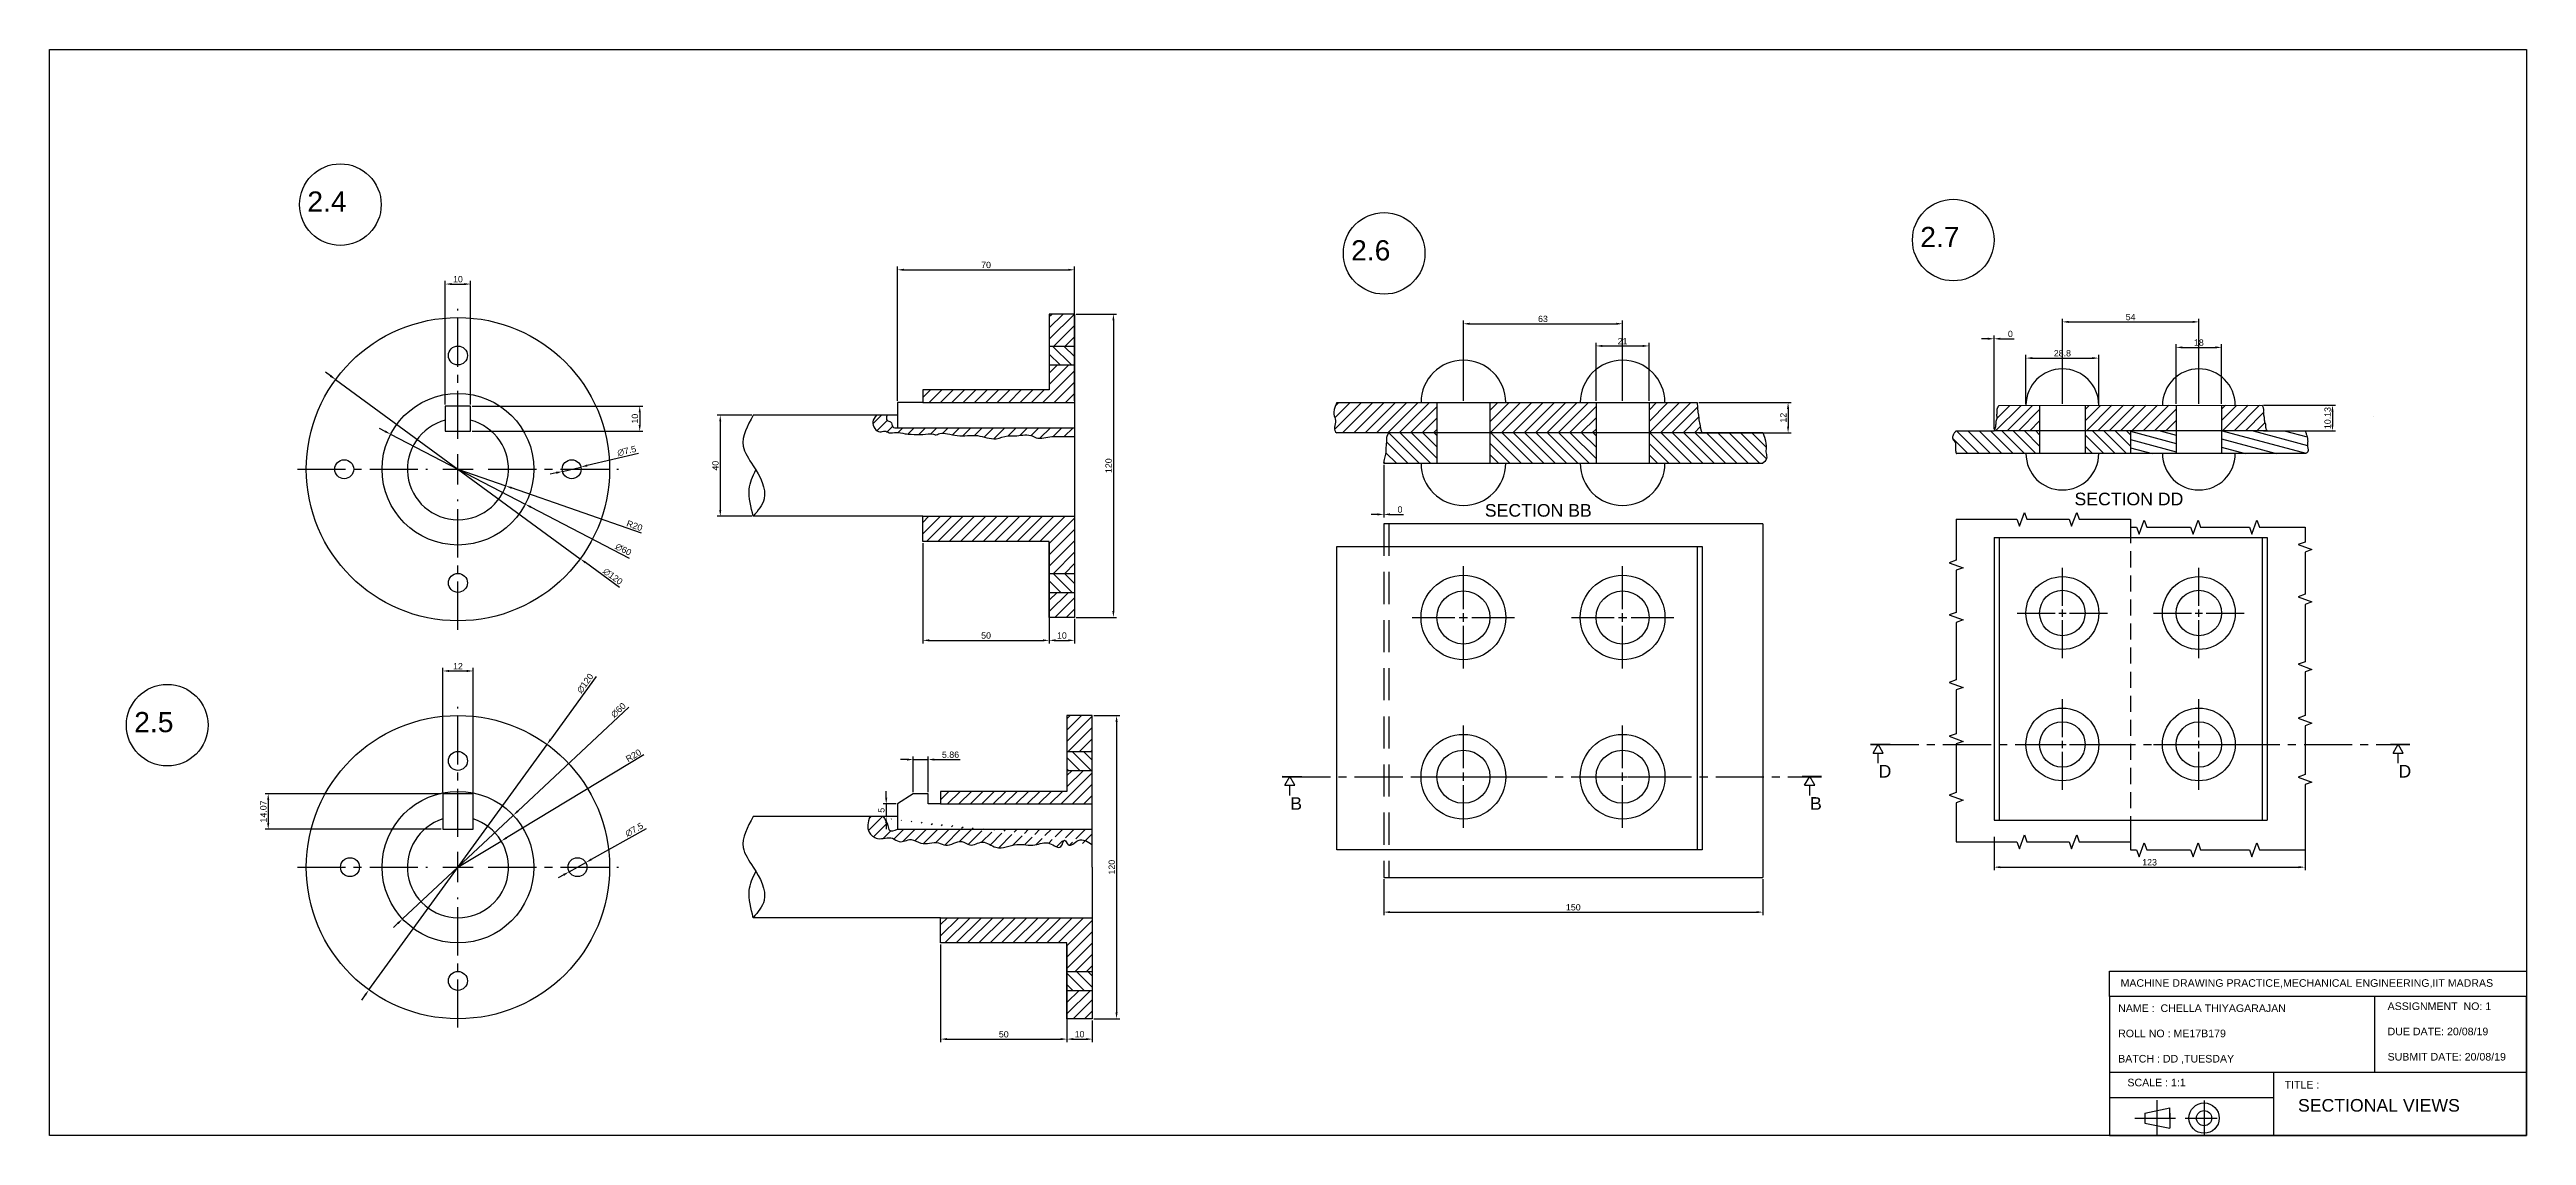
# Model space of a CAD drawing. Header units: millimetres. Extents: x 1423 to 6513, y 1291 to 1883.
# Drawn here: x 3953 to 4933, y 1453 to 1883 of the extents above; entities that cross this region are included whole.
import ezdxf

# ---------------------------------------------------------------- set-up
doc = ezdxf.new("R2010")
doc.units = ezdxf.units.MM
for name, pattern in [('CENTER', [50.8, 31.75, -6.35, 6.35, -6.35]), ('CENTER2', [28.575, 19.05, -3.175, 3.175, -3.175]), ('DASHED', [19.05, 12.7, -6.35]), ('HIDDEN', [9.525, 6.35, -3.175])]:
    doc.linetypes.add(name, pattern=pattern)
doc.styles.get("Standard").update_dxf_attribs({"font": 'arial.ttf'})
doc.dimstyles.new('chella', dxfattribs={"dimtxt": 2.5, "dimasz": 2.5, "dimexe": 1.25, "dimexo": 0.625, "dimtad": 1, "dimdsep": 46, "dimtxsty": 'Standard', "dimcen": 2.5, "dimclrd": 3, "dimclre": 3, "dimclrt": 4, "dimadec": 0, "dimazin": 0, "dimtfac": 1, "dimtmove": 0, "dimatfit": 3, "dimfxl": 1, "dimarcsym": 0})
pattern_1 = [(135, (-15328.4717, -9092.4352), (-2.24506403, -2.24506403), [])]

msp = doc.modelspace()

# ---------------------------------------------------------------- texts
at = {"color": 4, "linetype": 'ByBlock', "ltscale": 0.2}
for s, p in [('2.4', (4055.328, 1818.794)), ('2.7', (4693.402, 1804.769)), ('2.6', (4468.252, 1799.497)), ('2.5', (3986.836, 1612.808))]:
    msp.add_text(s, height=8, dxfattribs=at).set_placement(p)
at = {"color": 4}
for s, p in [('SECTION DD', (4754.428, 1702.606)), ('SECTION BB', (4521.151, 1698.102))]:
    msp.add_text(s, height=5, dxfattribs=at).set_placement(p)
at = {"color": 6}
for s, p in [('D', (4676.931, 1594.862)), ('D', (4882.58, 1594.875)), ('B', (4444.185, 1582.105)), ('B', (4649.811, 1582.118))]:
    msp.add_text(s, height=5, dxfattribs=at).set_placement(p)
at = {"color": 4, "attachment_point": 1}
for s, width, heights, insert, char_height in [('MACHINE DRAWING PRACTICE,MECHANICAL ENGINEERING,IIT MADRAS', 164.3264, [7.38], (4772.652, 1515.07), 3), ('NAME :  CHELLA THIYAGARAJAN\\P\\PROLL NO : ME17B179\\P\\PBATCH : DD ,TUESDAY', 99.4536, [0], (4771.702, 1505.114), 3), ('ASSIGNMENT  NO: 1\\P\\PDUE DATE: 20/08/19\\P\\PSUBMIT DATE: 20/08/19', 75.97584, [0], (4878.295, 1505.891), 3), ('SCALE : 1:1', 57.1733, [0], (4775.364, 1475.69), 3), ('TITLE : ', 48.32697, [0], (4837.556, 1474.82), 3), (' SECTIONAL VIEWS ', 87.10786, [0], (4840.897, 1467.665), 5)]:
    msp.add_mtext_dynamic_manual_height_columns(s, width=width, gutter_width=1, heights=heights, dxfattribs=dict(at, insert=insert, char_height=char_height))

# ---------------------------------------------------------------- blocks, each defined once
blk = doc.blocks.new('*U143')
at = {"color": 0, "linetype": 'CENTER2', "transparency": 16777216}
for p, q in [((0, 3.35), (0, 20.25)), ((-20.25, 0), (-3.35, 0)), ((3.35, 0), (20.25, 0)), ((0, -20.25), (0, -3.35))]:
    blk.add_line(p, q, dxfattribs=at)
at = {"color": 0, "linetype": 'Continuous', "transparency": 16777216}
for p, q in [((-1.675, 0), (1.675, 0)), ((0, -1.675), (0, 1.675))]:
    blk.add_line(p, q, dxfattribs=at)
blk = doc.blocks.new('*U144')
at = {"color": 0, "linetype": 'CENTER2', "transparency": 16777216}
for p, q in [((0, 3.35), (0, 20.25)), ((-20.25, 0), (-3.35, 0)), ((3.35, 0), (20.25, 0)), ((0, -20.25), (0, -3.35))]:
    blk.add_line(p, q, dxfattribs=at)
at = {"color": 0, "linetype": 'Continuous', "transparency": 16777216}
for p, q in [((-1.675, 0), (1.675, 0)), ((0, -1.675), (0, 1.675))]:
    blk.add_line(p, q, dxfattribs=at)
blk = doc.blocks.new('*U145')
at = {"color": 0, "linetype": 'CENTER2', "transparency": 16777216}
for p, q in [((0, 3.35), (0, 20.25)), ((-20.25, 0), (-3.35, 0)), ((3.35, 0), (20.25, 0)), ((0, -20.25), (0, -3.35))]:
    blk.add_line(p, q, dxfattribs=at)
at = {"color": 0, "linetype": 'Continuous', "transparency": 16777216}
for p, q in [((-1.675, 0), (1.675, 0)), ((0, -1.675), (0, 1.675))]:
    blk.add_line(p, q, dxfattribs=at)
blk = doc.blocks.new('*U151')
at = {"color": 0, "linetype": 'CENTER2', "transparency": 16777216}
for p, q in [((0, 3.35), (0, 20.25)), ((-20.25, 0), (-3.35, 0)), ((3.35, 0), (20.25, 0)), ((0, -20.25), (0, -3.35))]:
    blk.add_line(p, q, dxfattribs=at)
at = {"color": 0, "linetype": 'Continuous', "transparency": 16777216}
for p, q in [((-1.675, 0), (1.675, 0)), ((0, -1.675), (0, 1.675))]:
    blk.add_line(p, q, dxfattribs=at)
blk = doc.blocks.new('*U135')
at = {"color": 0, "linetype": 'CENTER2', "transparency": 16777216}
blk.add_line((-91.32, 0), (121.97, 0), dxfattribs=at)
blk = doc.blocks.new('*U136')
at = {"color": 0, "linetype": 'CENTER2', "transparency": 16777216}
for p, q in [((0, 2.88), (0, 17.9)), ((-17.9, 0), (-2.88, 0)), ((2.88, 0), (17.9, 0)), ((0, -17.9), (0, -2.88))]:
    blk.add_line(p, q, dxfattribs=at)
at = {"color": 0, "linetype": 'Continuous', "transparency": 16777216}
for p, q in [((-1.44, 0), (1.44, 0)), ((0, -1.44), (0, 1.44))]:
    blk.add_line(p, q, dxfattribs=at)
blk = doc.blocks.new('*U137')
at = {"color": 0, "linetype": 'CENTER2', "transparency": 16777216}
for p, q in [((0, 2.88), (0, 17.9)), ((-17.9, 0), (-2.88, 0)), ((2.88, 0), (17.9, 0)), ((0, -17.9), (0, -2.88))]:
    blk.add_line(p, q, dxfattribs=at)
at = {"color": 0, "linetype": 'Continuous', "transparency": 16777216}
for p, q in [((-1.44, 0), (1.44, 0)), ((0, -1.44), (0, 1.44))]:
    blk.add_line(p, q, dxfattribs=at)
blk = doc.blocks.new('*U138')
at = {"color": 0, "linetype": 'CENTER2', "transparency": 16777216}
for p, q in [((0, 2.88), (0, 17.9)), ((-17.9, 0), (-2.88, 0)), ((2.88, 0), (17.9, 0)), ((0, -17.9), (0, -2.88))]:
    blk.add_line(p, q, dxfattribs=at)
at = {"color": 0, "linetype": 'Continuous', "transparency": 16777216}
for p, q in [((-1.44, 0), (1.44, 0)), ((0, -1.44), (0, 1.44))]:
    blk.add_line(p, q, dxfattribs=at)
blk = doc.blocks.new('*U139')
at = {"color": 0, "linetype": 'CENTER2', "transparency": 16777216}
for p, q in [((0, 2.88), (0, 17.9)), ((-17.9, 0), (-2.88, 0)), ((2.88, 0), (17.9, 0)), ((0, -17.9), (0, -2.88))]:
    blk.add_line(p, q, dxfattribs=at)
at = {"color": 0, "linetype": 'Continuous', "transparency": 16777216}
for p, q in [((-1.44, 0), (1.44, 0)), ((0, -1.44), (0, 1.44))]:
    blk.add_line(p, q, dxfattribs=at)
blk = doc.blocks.new('*U140')
at = {"color": 0, "linetype": 'CENTER2', "transparency": 16777216}
blk.add_line((-102.86, 0), (110.46, 0), dxfattribs=at)
blk = doc.blocks.new('*U141')
at = {"color": 0, "linetype": 'CENTER2', "transparency": 16777216}
for p, q in [((0, 12), (0, 63.5)), ((-63.5, 0), (-12, 0)), ((12, 0), (63.5, 0)), ((0, -63.5), (0, -12))]:
    blk.add_line(p, q, dxfattribs=at)
at = {"color": 0, "linetype": 'Continuous', "transparency": 16777216}
for p, q in [((-6, 0), (6, 0)), ((0, -6), (0, 6))]:
    blk.add_line(p, q, dxfattribs=at)
blk = doc.blocks.new('*U142')
at = {"color": 0, "linetype": 'CENTER2', "transparency": 16777216}
for p, q in [((0, 12), (0, 63.5)), ((-63.5, 0), (-12, 0)), ((12, 0), (63.5, 0)), ((0, -63.5), (0, -12))]:
    blk.add_line(p, q, dxfattribs=at)
at = {"color": 0, "linetype": 'Continuous', "transparency": 16777216}
for p, q in [((-6, 0), (6, 0)), ((0, -6), (0, 6))]:
    blk.add_line(p, q, dxfattribs=at)
blk = doc.blocks.new('*D231')
at = {"color": 3, "lineweight": -2, "transparency": 16777216}
for p, q in [((4565.15, 1743.89), (4565.15, 1766.91)), ((4567.65, 1765.66), (4583.65, 1765.66)), ((4586.15, 1743.89), (4586.15, 1766.91))]:
    blk.add_line(p, q, dxfattribs=at)
at = {"color": 3, "transparency": 16777216}
for points in [[(4567.65, 1766.08), (4567.65, 1765.25), (4565.15, 1765.66)], [(4583.65, 1766.08), (4583.65, 1765.25), (4586.15, 1765.66)]]:
    blk.add_solid(points, dxfattribs=at)
at = {"layer": 'Defpoints', "color": 0, "transparency": 16777216}
for p in [(4586.15, 1765.66), (4565.15, 1743.27), (4586.15, 1743.27)]:
    blk.add_point(p, dxfattribs=at)
at = {"color": 4, "transparency": 16777216, "insert": (4575.65, 1767.54), "char_height": 2.5, "attachment_point": 5}
blk.add_mtext('21', dxfattribs=at)
blk = doc.blocks.new('*D232')
at = {"color": 3, "lineweight": -2, "transparency": 16777216}
for p, q in [((4512.65, 1743.89), (4512.65, 1775.69)), ((4515.15, 1774.44), (4573.15, 1774.44)), ((4575.65, 1743.89), (4575.65, 1775.69))]:
    blk.add_line(p, q, dxfattribs=at)
at = {"color": 3, "transparency": 16777216}
for points in [[(4515.15, 1774.86), (4515.15, 1774.03), (4512.65, 1774.44)], [(4573.15, 1774.86), (4573.15, 1774.03), (4575.65, 1774.44)]]:
    blk.add_solid(points, dxfattribs=at)
at = {"layer": 'Defpoints', "color": 0, "transparency": 16777216}
for p in [(4575.65, 1774.44), (4512.65, 1743.27), (4575.65, 1743.27)]:
    blk.add_point(p, dxfattribs=at)
at = {"color": 4, "transparency": 16777216, "insert": (4544.15, 1776.35), "char_height": 2.5, "attachment_point": 5}
blk.add_mtext('63', dxfattribs=at)
blk = doc.blocks.new('*D233')
at = {"color": 3, "lineweight": -2, "transparency": 16777216}
for p, q in [((4605.78, 1743.27), (4642.38, 1743.27)), ((4641.13, 1740.77), (4641.13, 1733.77)), ((4605.78, 1731.27), (4642.38, 1731.27))]:
    blk.add_line(p, q, dxfattribs=at)
at = {"color": 3, "transparency": 16777216}
for points in [[(4640.71, 1740.77), (4641.54, 1740.77), (4641.13, 1743.27)], [(4640.71, 1733.77), (4641.54, 1733.77), (4641.13, 1731.27)]]:
    blk.add_solid(points, dxfattribs=at)
at = {"layer": 'Defpoints', "color": 0, "transparency": 16777216}
for p in [(4605.15, 1743.27), (4605.15, 1731.27), (4641.13, 1731.27)]:
    blk.add_point(p, dxfattribs=at)
at = {"color": 4, "transparency": 16777216, "insert": (4639.25, 1737.27), "char_height": 2.5, "attachment_point": 5, "rotation": 90}
blk.add_mtext('12', dxfattribs=at)
blk = doc.blocks.new('*D234')
at = {"color": 3, "lineweight": -2, "transparency": 16777216}
for p, q in [((4481.15, 1718.64), (4481.15, 1697.75)), ((4481.15, 1718.64), (4481.15, 1697.75)), ((4478.65, 1699), (4476.15, 1699)), ((4483.65, 1699), (4489.03, 1699))]:
    blk.add_line(p, q, dxfattribs=at)
at = {"color": 3, "transparency": 16777216}
for points in [[(4478.65, 1699.42), (4478.65, 1698.58), (4481.15, 1699)], [(4483.65, 1699.42), (4483.65, 1698.58), (4481.15, 1699)]]:
    blk.add_solid(points, dxfattribs=at)
at = {"layer": 'Defpoints', "color": 0, "transparency": 16777216}
for p in [(4481.15, 1719.27), (4481.15, 1719.27), (4481.15, 1699)]:
    blk.add_point(p, dxfattribs=at)
at = {"color": 4, "transparency": 16777216, "insert": (4487.59, 1700.9), "char_height": 2.5, "attachment_point": 5}
blk.add_mtext('0', dxfattribs=at)
blk = doc.blocks.new('*D235')
at = {"color": 3, "lineweight": -2, "transparency": 16777216}
for p, q in [((4481.15, 1554.67), (4481.15, 1540.37)), ((4631.15, 1554.67), (4631.15, 1540.37)), ((4483.65, 1541.62), (4628.65, 1541.62))]:
    blk.add_line(p, q, dxfattribs=at)
at = {"color": 3, "transparency": 16777216}
for points in [[(4483.65, 1542.03), (4483.65, 1541.2), (4481.15, 1541.62)], [(4628.65, 1542.03), (4628.65, 1541.2), (4631.15, 1541.62)]]:
    blk.add_solid(points, dxfattribs=at)
at = {"layer": 'Defpoints', "color": 0, "transparency": 16777216}
for p in [(4481.15, 1555.29), (4631.15, 1555.29), (4631.15, 1541.62)]:
    blk.add_point(p, dxfattribs=at)
at = {"color": 4, "transparency": 16777216, "insert": (4556.15, 1543.52), "char_height": 2.5, "attachment_point": 5}
blk.add_mtext('150', dxfattribs=at)
blk = doc.blocks.new('*D154')
at = {"color": 3, "lineweight": -2, "transparency": 16777216}
for p, q in [((4722.63, 1571.44), (4722.63, 1558.16)), ((4845.63, 1571.44), (4845.63, 1558.16)), ((4725.13, 1559.41), (4843.13, 1559.41))]:
    blk.add_line(p, q, dxfattribs=at)
at = {"color": 3, "transparency": 16777216}
for points in [[(4725.13, 1559.82), (4725.13, 1558.99), (4722.63, 1559.41)], [(4843.13, 1559.82), (4843.13, 1558.99), (4845.63, 1559.41)]]:
    blk.add_solid(points, dxfattribs=at)
at = {"layer": 'Defpoints', "color": 0, "transparency": 16777216}
for p in [(4722.63, 1572.06), (4845.63, 1572.06), (4845.63, 1559.41)]:
    blk.add_point(p, dxfattribs=at)
at = {"color": 4, "transparency": 16777216, "insert": (4784.13, 1561.31), "char_height": 2.5, "attachment_point": 5}
blk.add_mtext('123', dxfattribs=at)
blk = doc.blocks.new('*D236')
at = {"color": 3, "lineweight": -2, "transparency": 16777216}
for p, q in [((4794.63, 1742.81), (4794.63, 1766.34)), ((4797.13, 1765.09), (4810.13, 1765.09)), ((4812.63, 1742.8), (4812.63, 1766.34))]:
    blk.add_line(p, q, dxfattribs=at)
at = {"color": 3, "transparency": 16777216}
for points in [[(4797.13, 1765.5), (4797.13, 1764.67), (4794.63, 1765.09)], [(4810.13, 1765.5), (4810.13, 1764.67), (4812.63, 1765.09)]]:
    blk.add_solid(points, dxfattribs=at)
at = {"layer": 'Defpoints', "color": 0, "transparency": 16777216}
for p in [(4812.63, 1765.09), (4794.63, 1742.19), (4812.63, 1742.18)]:
    blk.add_point(p, dxfattribs=at)
at = {"color": 4, "transparency": 16777216, "insert": (4803.63, 1766.99), "char_height": 2.5, "attachment_point": 5}
blk.add_mtext('18', dxfattribs=at)
blk = doc.blocks.new('*D237')
at = {"color": 3, "lineweight": -2, "transparency": 16777216}
for p, q in [((4735.23, 1742.81), (4735.23, 1762.1)), ((4737.73, 1760.85), (4761.53, 1760.85)), ((4764.03, 1742.81), (4764.03, 1762.1))]:
    blk.add_line(p, q, dxfattribs=at)
at = {"color": 3, "transparency": 16777216}
for points in [[(4737.73, 1761.26), (4737.73, 1760.43), (4735.23, 1760.85)], [(4761.53, 1761.26), (4761.53, 1760.43), (4764.03, 1760.85)]]:
    blk.add_solid(points, dxfattribs=at)
at = {"layer": 'Defpoints', "color": 0, "transparency": 16777216}
for p in [(4764.03, 1760.85), (4735.23, 1742.19), (4764.03, 1742.19)]:
    blk.add_point(p, dxfattribs=at)
at = {"color": 4, "transparency": 16777216, "insert": (4749.63, 1762.75), "char_height": 2.5, "attachment_point": 5}
blk.add_mtext('28.8', dxfattribs=at)
blk = doc.blocks.new('*D238')
at = {"color": 3, "lineweight": -2, "transparency": 16777216}
for p, q in [((4749.63, 1742.81), (4749.63, 1776.43)), ((4752.13, 1775.18), (4801.13, 1775.18)), ((4803.63, 1742.81), (4803.63, 1776.43))]:
    blk.add_line(p, q, dxfattribs=at)
at = {"color": 3, "transparency": 16777216}
for points in [[(4752.13, 1775.6), (4752.13, 1774.76), (4749.63, 1775.18)], [(4801.13, 1775.6), (4801.13, 1774.76), (4803.63, 1775.18)]]:
    blk.add_solid(points, dxfattribs=at)
at = {"layer": 'Defpoints', "color": 0, "transparency": 16777216}
for p in [(4803.63, 1775.18), (4749.63, 1742.19), (4803.63, 1742.19)]:
    blk.add_point(p, dxfattribs=at)
at = {"color": 4, "transparency": 16777216, "insert": (4776.63, 1777.08), "char_height": 2.5, "attachment_point": 5}
blk.add_mtext('54', dxfattribs=at)
blk = doc.blocks.new('*D239')
at = {"color": 3, "lineweight": -2, "transparency": 16777216}
for p, q in [((4829.26, 1742.19), (4857.73, 1742.19)), ((4856.48, 1739.69), (4856.48, 1734.56)), ((4829.26, 1732.06), (4857.73, 1732.06))]:
    blk.add_line(p, q, dxfattribs=at)
at = {"color": 3, "transparency": 16777216}
for points in [[(4856.06, 1739.69), (4856.9, 1739.69), (4856.48, 1742.19)], [(4856.06, 1734.56), (4856.9, 1734.56), (4856.48, 1732.06)]]:
    blk.add_solid(points, dxfattribs=at)
at = {"layer": 'Defpoints', "color": 0, "transparency": 16777216}
for p in [(4828.63, 1742.19), (4828.63, 1732.06), (4856.48, 1732.06)]:
    blk.add_point(p, dxfattribs=at)
at = {"color": 4, "transparency": 16777216, "insert": (4854.58, 1737.12), "char_height": 2.5, "attachment_point": 5, "rotation": 90}
blk.add_mtext('10.13', dxfattribs=at)
blk = doc.blocks.new('*D240')
at = {"color": 3, "lineweight": -2, "transparency": 16777216}
for p, q in [((4720.13, 1768.5), (4717.63, 1768.5)), ((4722.63, 1732.69), (4722.63, 1769.75)), ((4722.63, 1732.69), (4722.63, 1769.75)), ((4725.13, 1768.5), (4730.51, 1768.5))]:
    blk.add_line(p, q, dxfattribs=at)
at = {"color": 3, "transparency": 16777216}
for points in [[(4720.13, 1768.92), (4720.13, 1768.08), (4722.63, 1768.5)], [(4725.13, 1768.92), (4725.13, 1768.08), (4722.63, 1768.5)]]:
    blk.add_solid(points, dxfattribs=at)
at = {"layer": 'Defpoints', "color": 0, "transparency": 16777216}
for p in [(4722.63, 1768.5), (4722.63, 1732.06), (4722.63, 1732.06)]:
    blk.add_point(p, dxfattribs=at)
at = {"color": 4, "transparency": 16777216, "insert": (4729.07, 1770.4), "char_height": 2.5, "attachment_point": 5}
blk.add_mtext('0', dxfattribs=at)
blk = doc.blocks.new('*D241')
at = {"color": 3, "lineweight": -2, "transparency": 16777216}
for p, q in [((4064.5, 1753.83), (4062.48, 1755.31)), ((4066.52, 1752.35), (4163.31, 1681.42)), ((4178.83, 1670.05), (4165.33, 1679.94))]:
    blk.add_line(p, q, dxfattribs=at)
at = {"color": 3, "transparency": 16777216}
for points in [[(4064.75, 1754.16), (4064.25, 1753.49), (4066.52, 1752.35)], [(4165.57, 1680.28), (4165.08, 1679.61), (4163.31, 1681.42)]]:
    blk.add_solid(points, dxfattribs=at)
at = {"layer": 'Defpoints', "color": 0, "transparency": 16777216}
for p in [(4066.52, 1752.35), (4163.31, 1681.42)]:
    blk.add_point(p, dxfattribs=at)
at = {"color": 4, "transparency": 16777216, "insert": (4176.17, 1674.44), "char_height": 2.5, "attachment_point": 5, "rotation": 323.76607}
blk.add_mtext('∅120', dxfattribs=at)
blk = doc.blocks.new('*D242')
at = {"color": 3, "lineweight": -2, "transparency": 16777216}
for p, q in [((4086.07, 1731.87), (4083.86, 1733.03)), ((4088.29, 1730.72), (4141.53, 1703.05)), ((4182.79, 1681.61), (4143.75, 1701.9))]:
    blk.add_line(p, q, dxfattribs=at)
at = {"color": 3, "transparency": 16777216}
for points in [[(4086.27, 1732.24), (4085.88, 1731.5), (4088.29, 1730.72)], [(4143.94, 1702.27), (4143.56, 1701.53), (4141.53, 1703.05)]]:
    blk.add_solid(points, dxfattribs=at)
at = {"layer": 'Defpoints', "color": 0, "transparency": 16777216}
for p in [(4088.29, 1730.72), (4141.53, 1703.05)]:
    blk.add_point(p, dxfattribs=at)
at = {"color": 4, "transparency": 16777216, "insert": (4180.35, 1685.1), "char_height": 2.5, "attachment_point": 5, "rotation": 332.5392}
blk.add_mtext('∅60', dxfattribs=at)
blk = doc.blocks.new('*D243')
at = {"color": 3, "lineweight": -2, "transparency": 16777216}
for p, q in [((4114.91, 1716.89), (4133.8, 1710.3)), ((4187.56, 1691.57), (4136.16, 1709.48))]:
    blk.add_line(p, q, dxfattribs=at)
at = {"color": 3, "transparency": 16777216}
blk.add_solid([(4136.3, 1709.87), (4136.02, 1709.09), (4133.8, 1710.3)], dxfattribs=at)
at = {"layer": 'Defpoints', "color": 0, "transparency": 16777216}
for p in [(4114.91, 1716.89), (4133.8, 1710.3)]:
    blk.add_point(p, dxfattribs=at)
at = {"color": 4, "transparency": 16777216, "insert": (4184.78, 1694.55), "char_height": 2.5, "attachment_point": 5, "rotation": 340.78656}
blk.add_mtext('R20', dxfattribs=at)
blk = doc.blocks.new('*D244')
at = {"color": 3, "lineweight": -2, "transparency": 16777216}
for p, q in [((4153.83, 1715.44), (4151.4, 1714.87)), ((4156.26, 1716.02), (4163.56, 1717.75)), ((4186.29, 1723.14), (4165.99, 1718.33))]:
    blk.add_line(p, q, dxfattribs=at)
at = {"color": 3, "transparency": 16777216}
for points in [[(4153.73, 1715.85), (4153.93, 1715.04), (4156.26, 1716.02)], [(4165.9, 1718.73), (4166.09, 1717.92), (4163.56, 1717.75)]]:
    blk.add_solid(points, dxfattribs=at)
at = {"layer": 'Defpoints', "color": 0, "transparency": 16777216}
for p in [(4156.26, 1716.02), (4163.56, 1717.75)]:
    blk.add_point(p, dxfattribs=at)
at = {"color": 4, "transparency": 16777216, "insert": (4181.68, 1724.08), "char_height": 2.5, "attachment_point": 5, "rotation": 13.34743}
blk.add_mtext('∅7.5', dxfattribs=at)
blk = doc.blocks.new('*D245')
at = {"color": 3, "lineweight": -2, "transparency": 16777216}
for p, q in [((4120.54, 1741.89), (4188.08, 1741.89)), ((4186.83, 1739.39), (4186.83, 1734.39)), ((4120.54, 1731.89), (4188.08, 1731.89))]:
    blk.add_line(p, q, dxfattribs=at)
at = {"color": 3, "transparency": 16777216}
for points in [[(4186.41, 1739.39), (4187.25, 1739.39), (4186.83, 1741.89)], [(4186.41, 1734.39), (4187.25, 1734.39), (4186.83, 1731.89)]]:
    blk.add_solid(points, dxfattribs=at)
at = {"layer": 'Defpoints', "color": 0, "transparency": 16777216}
for p in [(4119.91, 1741.89), (4119.91, 1731.89), (4186.83, 1731.89)]:
    blk.add_point(p, dxfattribs=at)
at = {"color": 4, "transparency": 16777216, "insert": (4184.93, 1736.89), "char_height": 2.5, "attachment_point": 5, "rotation": 90}
blk.add_mtext('10', dxfattribs=at)
blk = doc.blocks.new('*D246')
at = {"color": 3, "lineweight": -2, "transparency": 16777216}
for p, q in [((4109.91, 1742.51), (4109.91, 1791.4)), ((4112.41, 1790.15), (4117.41, 1790.15)), ((4119.91, 1742.51), (4119.91, 1791.4))]:
    blk.add_line(p, q, dxfattribs=at)
at = {"color": 3, "transparency": 16777216}
for points in [[(4112.41, 1790.56), (4112.41, 1789.73), (4109.91, 1790.15)], [(4117.41, 1790.56), (4117.41, 1789.73), (4119.91, 1790.15)]]:
    blk.add_solid(points, dxfattribs=at)
at = {"layer": 'Defpoints', "color": 0, "transparency": 16777216}
for p in [(4119.91, 1790.15), (4109.91, 1741.89), (4119.91, 1741.89)]:
    blk.add_point(p, dxfattribs=at)
at = {"color": 4, "transparency": 16777216, "insert": (4114.91, 1792.05), "char_height": 2.5, "attachment_point": 5}
blk.add_mtext('10', dxfattribs=at)
blk = doc.blocks.new('*D247')
at = {"color": 3, "lineweight": -2, "transparency": 16777216}
for p, q in [((4359.46, 1778.27), (4375.46, 1778.27)), ((4374.21, 1775.77), (4374.21, 1660.77)), ((4359.46, 1658.27), (4375.46, 1658.27))]:
    blk.add_line(p, q, dxfattribs=at)
at = {"color": 3, "transparency": 16777216}
for points in [[(4373.8, 1775.77), (4374.63, 1775.77), (4374.21, 1778.27)], [(4373.8, 1660.77), (4374.63, 1660.77), (4374.21, 1658.27)]]:
    blk.add_solid(points, dxfattribs=at)
at = {"layer": 'Defpoints', "color": 0, "transparency": 16777216}
for p in [(4358.84, 1778.27), (4358.84, 1658.27), (4374.21, 1658.27)]:
    blk.add_point(p, dxfattribs=at)
at = {"color": 4, "transparency": 16777216, "insert": (4372.31, 1718.27), "char_height": 2.5, "attachment_point": 5, "rotation": 90}
blk.add_mtext('120', dxfattribs=at)
blk = doc.blocks.new('*D248')
at = {"color": 3, "lineweight": -2, "transparency": 16777216}
for p, q in [((4348.84, 1657.64), (4348.84, 1647.91)), ((4358.84, 1657.64), (4358.84, 1647.91)), ((4351.34, 1649.16), (4356.34, 1649.16))]:
    blk.add_line(p, q, dxfattribs=at)
at = {"color": 3, "transparency": 16777216}
for points in [[(4351.34, 1649.58), (4351.34, 1648.74), (4348.84, 1649.16)], [(4356.34, 1649.58), (4356.34, 1648.74), (4358.84, 1649.16)]]:
    blk.add_solid(points, dxfattribs=at)
at = {"layer": 'Defpoints', "color": 0, "transparency": 16777216}
for p in [(4348.84, 1658.27), (4358.84, 1658.27), (4358.84, 1649.16)]:
    blk.add_point(p, dxfattribs=at)
at = {"color": 4, "transparency": 16777216, "insert": (4353.84, 1651.06), "char_height": 2.5, "attachment_point": 5}
blk.add_mtext('10', dxfattribs=at)
blk = doc.blocks.new('*D249')
at = {"color": 3, "lineweight": -2, "transparency": 16777216}
for p, q in [((4298.84, 1687.64), (4298.84, 1647.91)), ((4348.84, 1687.64), (4348.84, 1647.91)), ((4301.34, 1649.16), (4346.34, 1649.16))]:
    blk.add_line(p, q, dxfattribs=at)
at = {"color": 3, "transparency": 16777216}
for points in [[(4301.34, 1649.58), (4301.34, 1648.74), (4298.84, 1649.16)], [(4346.34, 1649.58), (4346.34, 1648.74), (4348.84, 1649.16)]]:
    blk.add_solid(points, dxfattribs=at)
at = {"layer": 'Defpoints', "color": 0, "transparency": 16777216}
for p in [(4298.84, 1688.27), (4348.84, 1688.27), (4348.84, 1649.16)]:
    blk.add_point(p, dxfattribs=at)
at = {"color": 4, "transparency": 16777216, "insert": (4323.84, 1651.06), "char_height": 2.5, "attachment_point": 5}
blk.add_mtext('50', dxfattribs=at)
blk = doc.blocks.new('*D250')
at = {"color": 3, "lineweight": -2, "transparency": 16777216}
for p, q in [((4288.84, 1743.89), (4288.84, 1797.04)), ((4291.34, 1795.79), (4356.34, 1795.79)), ((4358.84, 1743.89), (4358.84, 1797.04))]:
    blk.add_line(p, q, dxfattribs=at)
at = {"color": 3, "transparency": 16777216}
for points in [[(4291.34, 1796.21), (4291.34, 1795.38), (4288.84, 1795.79)], [(4356.34, 1796.21), (4356.34, 1795.38), (4358.84, 1795.79)]]:
    blk.add_solid(points, dxfattribs=at)
at = {"layer": 'Defpoints', "color": 0, "transparency": 16777216}
for p in [(4358.84, 1795.79), (4288.84, 1743.27), (4358.84, 1743.27)]:
    blk.add_point(p, dxfattribs=at)
at = {"color": 4, "transparency": 16777216, "insert": (4323.84, 1797.69), "char_height": 2.5, "attachment_point": 5}
blk.add_mtext('70', dxfattribs=at)
blk = doc.blocks.new('*D251')
at = {"color": 3, "lineweight": -2, "transparency": 16777216}
for p, q in [((4231.11, 1738.27), (4217.44, 1738.27)), ((4218.69, 1735.77), (4218.69, 1700.77)), ((4231.11, 1698.27), (4217.44, 1698.27))]:
    blk.add_line(p, q, dxfattribs=at)
at = {"color": 3, "transparency": 16777216}
for points in [[(4218.27, 1735.77), (4219.1, 1735.77), (4218.69, 1738.27)], [(4218.27, 1700.77), (4219.1, 1700.77), (4218.69, 1698.27)]]:
    blk.add_solid(points, dxfattribs=at)
at = {"layer": 'Defpoints', "color": 0, "transparency": 16777216}
for p in [(4231.74, 1738.27), (4218.69, 1698.27), (4231.74, 1698.27)]:
    blk.add_point(p, dxfattribs=at)
at = {"color": 4, "transparency": 16777216, "insert": (4216.78, 1718.27), "char_height": 2.5, "attachment_point": 5, "rotation": 90}
blk.add_mtext('40', dxfattribs=at)
blk = doc.blocks.new('*D252')
at = {"color": 3, "lineweight": -2, "transparency": 16777216}
for p, q in [((4169.63, 1634.81), (4151.62, 1610)), ((4079.67, 1510.86), (4150.15, 1607.98)), ((4078.2, 1508.83), (4076.74, 1506.81))]:
    blk.add_line(p, q, dxfattribs=at)
at = {"color": 3, "transparency": 16777216}
for points in [[(4151.28, 1610.25), (4151.96, 1609.76), (4150.15, 1607.98)], [(4077.87, 1509.08), (4078.54, 1508.59), (4079.67, 1510.86)]]:
    blk.add_solid(points, dxfattribs=at)
at = {"layer": 'Defpoints', "color": 0, "transparency": 16777216}
for p in [(4150.15, 1607.98), (4079.67, 1510.86)]:
    blk.add_point(p, dxfattribs=at)
at = {"color": 4, "transparency": 16777216, "insert": (4165.25, 1632.13), "char_height": 2.5, "attachment_point": 5, "rotation": 54.03194}
blk.add_mtext('∅120', dxfattribs=at)
blk = doc.blocks.new('*D253')
at = {"color": 3, "lineweight": -2, "transparency": 16777216}
for p, q in [((4182.47, 1622.67), (4138.64, 1581.63)), ((4093.01, 1538.91), (4136.81, 1579.92)), ((4091.19, 1537.21), (4089.36, 1535.5))]:
    blk.add_line(p, q, dxfattribs=at)
at = {"color": 3, "transparency": 16777216}
for points in [[(4138.35, 1581.93), (4138.92, 1581.33), (4136.81, 1579.92)], [(4090.9, 1537.51), (4091.47, 1536.9), (4093.01, 1538.91)]]:
    blk.add_solid(points, dxfattribs=at)
at = {"layer": 'Defpoints', "color": 0, "transparency": 16777216}
for p in [(4136.81, 1579.92), (4093.01, 1538.91)]:
    blk.add_point(p, dxfattribs=at)
at = {"color": 4, "transparency": 16777216, "insert": (4178.37, 1621.53), "char_height": 2.5, "attachment_point": 5, "rotation": 43.11343}
blk.add_mtext('∅60', dxfattribs=at)
blk = doc.blocks.new('*D254')
at = {"color": 3, "lineweight": -2, "transparency": 16777216}
for p, q in [((4188.42, 1603.81), (4134.17, 1571.05)), ((4114.91, 1559.42), (4132.03, 1569.76))]:
    blk.add_line(p, q, dxfattribs=at)
at = {"color": 3, "transparency": 16777216}
blk.add_solid([(4133.96, 1571.41), (4134.39, 1570.69), (4132.03, 1569.76)], dxfattribs=at)
at = {"layer": 'Defpoints', "color": 0, "transparency": 16777216}
for p in [(4132.03, 1569.76), (4114.91, 1559.42)]:
    blk.add_point(p, dxfattribs=at)
at = {"color": 4, "transparency": 16777216, "insert": (4184.35, 1603.58), "char_height": 2.5, "attachment_point": 5, "rotation": 31.13012}
blk.add_mtext('R20', dxfattribs=at)
blk = doc.blocks.new('*D255')
at = {"color": 3, "lineweight": -2, "transparency": 16777216}
for p, q in [((4189.34, 1574.58), (4167.66, 1562.47)), ((4158.93, 1557.59), (4165.48, 1561.25)), ((4156.75, 1556.37), (4154.57, 1555.15))]:
    blk.add_line(p, q, dxfattribs=at)
at = {"color": 3, "transparency": 16777216}
for points in [[(4167.46, 1562.83), (4167.86, 1562.1), (4165.48, 1561.25)], [(4156.54, 1556.73), (4156.95, 1556.01), (4158.93, 1557.59)]]:
    blk.add_solid(points, dxfattribs=at)
at = {"layer": 'Defpoints', "color": 0, "transparency": 16777216}
for p in [(4165.48, 1561.25), (4158.93, 1557.59)]:
    blk.add_point(p, dxfattribs=at)
at = {"color": 4, "transparency": 16777216, "insert": (4184.65, 1574.22), "char_height": 2.5, "attachment_point": 5, "rotation": 29.19409}
blk.add_mtext('∅7.5', dxfattribs=at)
blk = doc.blocks.new('*D256')
at = {"color": 3, "lineweight": -2, "transparency": 16777216}
for p, q in [((4108.29, 1588.49), (4038.6, 1588.49)), ((4039.85, 1585.99), (4039.85, 1576.92)), ((4108.29, 1574.42), (4038.6, 1574.42))]:
    blk.add_line(p, q, dxfattribs=at)
at = {"color": 3, "transparency": 16777216}
for points in [[(4039.44, 1585.99), (4040.27, 1585.99), (4039.85, 1588.49)], [(4039.44, 1576.92), (4040.27, 1576.92), (4039.85, 1574.42)]]:
    blk.add_solid(points, dxfattribs=at)
at = {"layer": 'Defpoints', "color": 0, "transparency": 16777216}
for p in [(4108.91, 1588.49), (4039.85, 1574.42), (4108.91, 1574.42)]:
    blk.add_point(p, dxfattribs=at)
at = {"color": 4, "transparency": 16777216, "insert": (4037.95, 1581.45), "char_height": 2.5, "attachment_point": 5, "rotation": 90}
blk.add_mtext('14.07', dxfattribs=at)
blk = doc.blocks.new('*D257')
at = {"color": 3, "lineweight": -2, "transparency": 16777216}
for p, q in [((4108.91, 1589.11), (4108.91, 1638.29)), ((4111.41, 1637.04), (4118.41, 1637.04)), ((4120.91, 1589.11), (4120.91, 1638.29))]:
    blk.add_line(p, q, dxfattribs=at)
at = {"color": 3, "transparency": 16777216}
for points in [[(4111.41, 1637.46), (4111.41, 1636.63), (4108.91, 1637.04)], [(4118.41, 1637.46), (4118.41, 1636.63), (4120.91, 1637.04)]]:
    blk.add_solid(points, dxfattribs=at)
at = {"layer": 'Defpoints', "color": 0, "transparency": 16777216}
for p in [(4120.91, 1637.04), (4108.91, 1588.49), (4120.91, 1588.49)]:
    blk.add_point(p, dxfattribs=at)
at = {"color": 4, "transparency": 16777216, "insert": (4114.91, 1638.92), "char_height": 2.5, "attachment_point": 5}
blk.add_mtext('12', dxfattribs=at)
blk = doc.blocks.new('*D258')
at = {"color": 3, "lineweight": -2, "transparency": 16777216}
for p, q in [((4366.46, 1619.42), (4376.71, 1619.42)), ((4375.46, 1616.92), (4375.46, 1501.92)), ((4366.46, 1499.42), (4376.71, 1499.42))]:
    blk.add_line(p, q, dxfattribs=at)
at = {"color": 3, "transparency": 16777216}
for points in [[(4375.05, 1616.92), (4375.88, 1616.92), (4375.46, 1619.42)], [(4375.05, 1501.92), (4375.88, 1501.92), (4375.46, 1499.42)]]:
    blk.add_solid(points, dxfattribs=at)
at = {"layer": 'Defpoints', "color": 0, "transparency": 16777216}
for p in [(4365.84, 1619.42), (4365.84, 1499.42), (4375.46, 1499.42)]:
    blk.add_point(p, dxfattribs=at)
at = {"color": 4, "transparency": 16777216, "insert": (4373.56, 1559.42), "char_height": 2.5, "attachment_point": 5, "rotation": 90}
blk.add_mtext('120', dxfattribs=at)
blk = doc.blocks.new('*D259')
at = {"color": 3, "lineweight": -2, "transparency": 16777216}
for p, q in [((4355.84, 1498.79), (4355.84, 1490.12)), ((4358.34, 1491.37), (4363.34, 1491.37)), ((4365.84, 1498.79), (4365.84, 1490.12))]:
    blk.add_line(p, q, dxfattribs=at)
at = {"color": 3, "transparency": 16777216}
for points in [[(4358.34, 1491.78), (4358.34, 1490.95), (4355.84, 1491.37)], [(4363.34, 1491.78), (4363.34, 1490.95), (4365.84, 1491.37)]]:
    blk.add_solid(points, dxfattribs=at)
at = {"layer": 'Defpoints', "color": 0, "transparency": 16777216}
for p in [(4355.84, 1499.42), (4365.84, 1499.42), (4365.84, 1491.37)]:
    blk.add_point(p, dxfattribs=at)
at = {"color": 4, "transparency": 16777216, "insert": (4360.84, 1493.27), "char_height": 2.5, "attachment_point": 5}
blk.add_mtext('10', dxfattribs=at)
blk = doc.blocks.new('*D260')
at = {"color": 3, "lineweight": -2, "transparency": 16777216}
for p, q in [((4305.84, 1528.79), (4305.84, 1490.12)), ((4355.84, 1528.79), (4355.84, 1490.12)), ((4308.34, 1491.37), (4353.34, 1491.37))]:
    blk.add_line(p, q, dxfattribs=at)
at = {"color": 3, "transparency": 16777216}
for points in [[(4308.34, 1491.78), (4308.34, 1490.95), (4305.84, 1491.37)], [(4353.34, 1491.78), (4353.34, 1490.95), (4355.84, 1491.37)]]:
    blk.add_solid(points, dxfattribs=at)
at = {"layer": 'Defpoints', "color": 0, "transparency": 16777216}
for p in [(4305.84, 1529.42), (4355.84, 1529.42), (4355.84, 1491.37)]:
    blk.add_point(p, dxfattribs=at)
at = {"color": 4, "transparency": 16777216, "insert": (4330.84, 1493.27), "char_height": 2.5, "attachment_point": 5}
blk.add_mtext('50', dxfattribs=at)
blk = doc.blocks.new('*D261')
at = {"color": 3, "lineweight": -2, "transparency": 16777216}
for p, q in [((4292.54, 1602), (4290.04, 1602)), ((4295.04, 1589.11), (4295.04, 1603.25)), ((4295.04, 1602), (4300.9, 1602)), ((4300.9, 1589.11), (4300.9, 1603.25)), ((4303.4, 1602), (4313.64, 1602))]:
    blk.add_line(p, q, dxfattribs=at)
at = {"color": 3, "transparency": 16777216}
for points in [[(4292.54, 1602.42), (4292.54, 1601.58), (4295.04, 1602)], [(4303.4, 1602.42), (4303.4, 1601.58), (4300.9, 1602)]]:
    blk.add_solid(points, dxfattribs=at)
at = {"layer": 'Defpoints', "color": 0, "transparency": 16777216}
for p in [(4300.9, 1602), (4295.04, 1588.49), (4300.9, 1588.49)]:
    blk.add_point(p, dxfattribs=at)
at = {"color": 4, "transparency": 16777216, "insert": (4309.77, 1603.9), "char_height": 2.5, "attachment_point": 5}
blk.add_mtext('5.86', dxfattribs=at)
blk = doc.blocks.new('*D262')
at = {"color": 3, "lineweight": -2, "transparency": 16777216}
for p, q in [((4284.33, 1586.92), (4284.33, 1589.42)), ((4288.21, 1584.42), (4283.08, 1584.42)), ((4288.21, 1579.42), (4283.08, 1579.42)), ((4284.33, 1584.42), (4284.33, 1579.42)), ((4284.33, 1576.92), (4284.33, 1574.42))]:
    blk.add_line(p, q, dxfattribs=at)
at = {"color": 3, "transparency": 16777216}
for points in [[(4283.91, 1586.92), (4284.75, 1586.92), (4284.33, 1584.42)], [(4283.91, 1576.92), (4284.75, 1576.92), (4284.33, 1579.42)]]:
    blk.add_solid(points, dxfattribs=at)
at = {"layer": 'Defpoints', "color": 0, "transparency": 16777216}
for p in [(4284.33, 1579.42), (4288.84, 1584.42), (4288.84, 1579.42)]:
    blk.add_point(p, dxfattribs=at)
at = {"color": 4, "transparency": 16777216, "insert": (4282.43, 1581.92), "char_height": 2.5, "attachment_point": 5, "rotation": 90}
blk.add_mtext('5', dxfattribs=at)

# ---------------------------------------------------------------- dimensions: what is measured, and where the dimension line sits
at = {"color": 4}
for base, p1, p2, picture, middle in [((4119.912, 1790.148), (4109.912, 1741.886), (4119.912, 1741.886), '*D246', (4114.912, 1792.049)), ((4358.838, 1795.793), (4288.838, 1743.27), (4358.838, 1743.27), '*D250', (4323.838, 1797.694)), ((4575.653, 1774.444), (4512.653, 1743.27), (4575.653, 1743.27), '*D232', (4544.153, 1776.346)), ((4803.634, 1775.18), (4749.634, 1742.186), (4803.634, 1742.186), '*D238', (4776.634, 1777.076)), ((4586.153, 1765.663), (4565.153, 1743.27), (4586.153, 1743.27), '*D231', (4575.653, 1767.543)), ((4722.63355919, 1768.499355927), (4722.63355919, 1732.060823239), (4722.63355919, 1732.060823239), '*D240', (4729.073702437, 1770.400788396)), ((4764.034, 1760.848), (4735.234, 1742.186), (4764.034, 1742.186), '*D237', (4749.634, 1762.75)), ((4812.634, 1765.087), (4794.634, 1742.186), (4812.634, 1742.179), '*D236', (4803.634, 1766.988)), ((4481.152501219, 1698.999792035), (4481.152501219, 1719.269786335), (4481.152501219, 1719.269786335), '*D234', (4487.592644466, 1700.901224504)), ((4348.838, 1649.16), (4298.838, 1688.27), (4348.838, 1688.27), '*D249', (4323.838, 1651.061)), ((4358.838, 1649.16), (4348.838, 1658.27), (4358.838, 1658.27), '*D248', (4353.838, 1651.061)), ((4120.912, 1637.043), (4108.912, 1588.488), (4120.912, 1588.488), '*D257', (4114.912, 1638.923)), ((4300.898, 1602.001), (4295.038, 1588.488), (4300.898, 1588.488), '*D261', (4309.769, 1603.903)), ((4845.634, 1559.408), (4722.634, 1572.061), (4845.634, 1572.061), '*D154', (4784.134, 1561.31)), ((4631.153, 1541.615), (4481.153, 1555.29), (4631.153, 1555.29), '*D235', (4556.153, 1543.517)), ((4355.838, 1491.367), (4305.838, 1529.418), (4355.838, 1529.418), '*D260', (4330.838, 1493.269)), ((4365.838, 1491.367), (4355.838, 1499.418), (4365.838, 1499.418), '*D259', (4360.838, 1493.269))]:
    dim = msp.add_linear_dim(base=base, p1=p1, p2=p2, dimstyle='chella', dxfattribs=at)
    dim.commit()
    dim.dimension.update_dxf_attribs({"geometry": picture, "text_midpoint": middle})
for base, p1, p2, picture, middle in [((4374.214, 1658.27), (4358.838, 1778.27), (4358.838, 1658.27), '*D247', (4372.313, 1718.27)), ((4186.83, 1731.886), (4119.912, 1741.886), (4119.912, 1731.886), '*D245', (4184.928, 1736.886)), ((4218.686, 1698.27), (4231.738, 1738.27), (4231.738, 1698.27), '*D251', (4216.784, 1718.27)), ((4641.126, 1731.27), (4605.153, 1743.27), (4605.153, 1731.27), '*D233', (4639.245, 1737.27)), ((4856.480235953, 1732.060823239), (4828.63355919, 1742.185823239), (4828.63355919, 1732.060823239), '*D239', (4854.577950823, 1737.123323239)), ((4375.464, 1499.418), (4365.838, 1619.418), (4365.838, 1499.418), '*D258', (4373.563, 1559.418)), ((4039.853, 1574.418), (4108.912, 1588.488), (4108.912, 1574.418), '*D256', (4037.952, 1581.453)), ((4284.331, 1579.418), (4288.838, 1584.418), (4288.838, 1579.418), '*D262', (4282.434, 1581.918))]:
    dim = msp.add_linear_dim(base=base, p1=p1, p2=p2, angle=90, dimstyle='chella', dxfattribs=at)
    dim.commit()
    dim.dimension.update_dxf_attribs({"geometry": picture, "text_midpoint": middle})
for p1, p2, picture, middle in [((4066.516, 1752.351), (4163.309, 1681.421), '*D241', (4175.007, 1672.849)), ((4088.292, 1730.72), (4141.532, 1703.052), '*D242', (4179.445, 1683.348)), ((4156.263, 1716.02), (4163.561, 1717.752), '*D244', (4182.133, 1722.158)), ((4079.672, 1510.858), (4150.152, 1607.979), '*D252', (4166.841, 1630.976)), ((4093.012, 1538.915), (4136.812, 1579.922), '*D253', (4179.718, 1620.091)), ((4158.93, 1557.589), (4165.478, 1561.247), '*D255', (4185.612, 1572.497))]:
    dim = msp.add_diameter_dim_2p(p1=p1, p2=p2, dimstyle='chella', dxfattribs=at)
    dim.commit()
    dim.dimension.update_dxf_attribs({"geometry": picture, "text_midpoint": middle, "dimtype": 163})
for center, mpoint, picture, middle in [((4114.912, 1716.886), (4133.798, 1710.304), '*D243', (4184.153, 1692.755)), ((4114.912, 1559.418), (4132.032, 1569.758), '*D254', (4185.33, 1601.948))]:
    dim = msp.add_radius_dim(center=center, mpoint=mpoint, dimstyle='chella', dxfattribs=at)
    dim.commit()
    dim.dimension.update_dxf_attribs({"geometry": picture, "text_midpoint": middle, "dimtype": 164})

# ---------------------------------------------------------------- hatches: boundary and pattern name
h = msp.add_hatch()
h.set_pattern_fill('ANSI31', color=3)
h.set_pattern_definition([(45, (-1951.4878, -10.4643), (-2.245064, 2.245064), [])])
h.paths.add_polyline_path([(4358.838, 1778.27), (4348.838, 1778.27), (4348.838, 1765.636), (4358.838, 1765.636)])
h.paths.add_polyline_path([(4348.838, 1748.27), (4298.838, 1748.27), (4298.838, 1743.27), (4358.838, 1743.27), (4358.838, 1758.136), (4348.838, 1758.136)])
h.paths.add_polyline_path([(4348.838, 1688.27), (4348.838, 1675.636), (4358.838, 1675.636), (4358.838, 1698.27), (4348.838, 1698.27), (4298.838, 1698.27), (4298.838, 1688.27)])
h.paths.add_polyline_path([(4358.838, 1668.136), (4348.838, 1668.136), (4348.838, 1658.27), (4358.838, 1658.27)])
h.paths.add_polyline_path([(4365.838, 1605.2), (4365.838, 1619.418), (4355.838, 1619.418), (4355.838, 1605.2)])
h.paths.add_polyline_path([(4365.838, 1597.7), (4355.838, 1597.7), (4355.838, 1589.418), (4305.838, 1589.418), (4305.838, 1584.418), (4365.838, 1584.418)])
h.paths.add_polyline_path([(4365.838, 1539.418), (4305.838, 1539.418), (4305.838, 1529.418), (4355.838, 1529.418), (4355.838, 1518.168), (4365.838, 1518.168)])
h.paths.add_polyline_path([(4365.838, 1499.418), (4365.838, 1510.668), (4355.838, 1510.668), (4355.838, 1499.418)])
h = msp.add_hatch()
h.set_pattern_fill('ANSI31', color=3, angle=90)
h.set_pattern_definition([(135, (-1951.4878, -10.4643), (-2.245064, -2.245064), [])])
h.paths.add_polyline_path([(4358.838, 1765.636), (4348.838, 1765.636), (4348.838, 1758.136), (4358.838, 1758.136)])
h.paths.add_polyline_path([(4348.838, 1675.636), (4348.838, 1668.136), (4358.838, 1668.136), (4358.838, 1675.636)])
h.paths.add_polyline_path([(4365.838, 1605.2), (4355.838, 1605.2), (4355.838, 1597.7), (4365.838, 1597.7)])
h.paths.add_polyline_path([(4365.838, 1510.668), (4365.838, 1518.168), (4355.838, 1518.168), (4355.838, 1510.668)])
h = msp.add_hatch()
h.set_pattern_fill('ANSI31', color=3)
h.set_pattern_definition([(45, (-14315.66, -9204.1433), (-2.24506403, 2.24506403), [])])
edge = h.paths.add_edge_path()
edge.add_line((4358.838, 1733.27), (4288.838, 1733.27))
edge.add_spline(control_points=[(4288.838, 1733.27), (4288.054, 1733.246), (4286.438, 1733.196), (4286.672, 1735.914), (4284.061, 1735.945), (4284.449, 1737.425), (4284.671, 1738.27)], knot_values=[0, 0, 0, 0, 1.9734493, 4.0667858, 5.6142393, 7.6727553, 7.6727553, 7.6727553, 7.6727553], degree=3, periodic=0)
edge.add_line((4284.671, 1738.27), (4280.493, 1738.27))
edge.add_spline(control_points=[(4280.493, 1738.27), (4279.785, 1737.453), (4277.964, 1735.353), (4280.817, 1730.761), (4283.753, 1732.377), (4285.737, 1730.875), (4288.573, 1731.823), (4291.397, 1730.876), (4294.948, 1730.677), (4298.685, 1730.43), (4301.935, 1731.17), (4304.096, 1730.335), (4305.898, 1731.37), (4308.905, 1730.913), (4313.74, 1729.617), (4320.313, 1731.087), (4326.977, 1727.961), (4331.799, 1730.334), (4336.392, 1729.763), (4340.351, 1731.143), (4344.764, 1728.445), (4349.417, 1730.173), (4354.438, 1729.722), (4357.455, 1729.77), (4358.838, 1729.792)], knot_values=[0, 0, 0, 0, 3.0828616, 7.9290896, 9.8176408, 11.7401543, 14.4970029, 18.0584699, 20.4507896, 25.1499187, 29.3447485, 29.9868389, 31.9004526, 34.9283481, 38.8594448, 46.8836119, 54.3486367, 59.1086394, 61.9030183, 68.129778, 70.4647088, 76.641043, 81.5312097, 85.6744011, 85.6744011, 85.6744011, 85.6744011], degree=3, periodic=0)
edge.add_line((4358.838, 1729.792), (4358.838, 1733.27))
h = msp.add_hatch()
h.set_pattern_fill('ANSI31', color=3)
h.set_pattern_definition([(45, (-15206.238, -9152.6544), (-2.24506403, 2.24506403), [])])
edge = h.paths.add_edge_path()
edge.add_line((4462.653, 1731.27), (4502.153, 1731.27))
edge.add_line((4502.153, 1731.27), (4502.153, 1743.27))
edge.add_line((4502.153, 1743.27), (4462.653, 1743.27))
edge.add_spline(control_points=[(4462.653, 1743.27), (4460.303, 1738.753), (4463.589, 1736.906), (4460.714, 1732.186), (4462.653, 1731.27)], knot_values=[0, 0, 0, 0, 1, 2, 2, 2, 2], degree=3, periodic=0)
h.paths.add_polyline_path([(4523.153, 1731.27), (4565.153, 1731.27), (4565.153, 1743.27), (4523.153, 1743.27)])
edge = h.paths.add_edge_path()
edge.add_spline(control_points=[(4607.153, 1731.27), (4606.487, 1732.307), (4606.311, 1734.925), (4605.606, 1737.114), (4605.153, 1743.27)], knot_values=[0, 0, 0, 0, 1, 2, 2, 2, 2], degree=3, periodic=0)
edge.add_line((4605.153, 1743.27), (4586.153, 1743.27))
edge.add_line((4586.153, 1743.27), (4586.153, 1731.27))
edge.add_line((4586.153, 1731.27), (4607.153, 1731.27))
at = {"linetype": 'DASHED'}
h = msp.add_hatch(dxfattribs=at)
h.set_pattern_fill('ANSI31', color=3)
h.set_pattern_definition([(45, (-15328.4717, -9092.4352), (-2.24506403, 2.24506403), [])])
edge = h.paths.add_edge_path()
edge.add_spline(control_points=[(4724.579, 1742.145), (4724.577, 1742.107), (4723.615, 1740.738), (4724.026, 1739.632), (4723.623, 1738.505), (4723.946, 1736.813), (4723.237, 1735.976), (4723.494, 1733.737), (4722.634, 1732.061)], knot_values=[0, 0, 0, 0, 0.944128, 1.944128, 2.944128, 3.944128, 4.944128, 5.944128, 5.944128, 5.944128, 5.944128], degree=3, periodic=0)
edge.add_line((4722.634, 1732.061), (4740.634, 1732.061))
edge.add_line((4740.634, 1732.061), (4740.634, 1742.151))
edge.add_line((4740.634, 1742.151), (4724.579, 1742.145))
h.paths.add_polyline_path([(4794.634, 1732.061), (4794.634, 1742.172), (4758.634, 1742.158), (4758.634, 1732.061)])
edge = h.paths.add_edge_path()
edge.add_line((4812.634, 1742.179), (4812.634, 1732.061))
edge.add_line((4812.634, 1732.061), (4830.634, 1732.061))
edge.add_spline(control_points=[(4830.634, 1732.061), (4829.793, 1733.268), (4830.283, 1734.739), (4829.405, 1735.41), (4829.638, 1737.347), (4828.992, 1738.482), (4829.483, 1740.496), (4828.634, 1742.186)], knot_values=[0, 0, 0, 0, 1, 2, 3, 4, 5, 5, 5, 5], degree=3, periodic=0)
edge.add_line((4828.634, 1742.186), (4812.634, 1742.179))
h = msp.add_hatch()
h.set_pattern_fill('ANSI31', color=3, angle=90)
h.set_pattern_definition([(135, (-15206.238, -9152.6544), (-2.24506403, -2.24506403), [])])
h.paths.add_polyline_path([(4523.153, 1731.27), (4523.153, 1719.27), (4565.153, 1719.27), (4565.153, 1731.27)])
edge = h.paths.add_edge_path()
edge.add_line((4502.153, 1731.27), (4483.153, 1731.27))
edge.add_spline(control_points=[(4483.153, 1731.27), (4482.182, 1729.846), (4482.516, 1728.19), (4482.007, 1725.667), (4482.261, 1723.382), (4481.153, 1719.27)], knot_values=[0, 0, 0, 0, 1, 2, 3, 3, 3, 3], degree=3, periodic=0)
edge.add_line((4481.153, 1719.27), (4502.153, 1719.27))
edge.add_line((4502.153, 1719.27), (4502.153, 1731.27))
edge = h.paths.add_edge_path()
edge.add_spline(control_points=[(4631.153, 1719.27), (4633.494, 1720.953), (4631.428, 1723.989), (4633.089, 1726.255), (4631.153, 1731.27)], knot_values=[0, 0, 0, 0, 1, 2, 2, 2, 2], degree=3, periodic=0)
edge.add_line((4631.153, 1731.27), (4612.653, 1731.27))
edge.add_line((4612.653, 1731.27), (4586.153, 1731.27))
edge.add_line((4586.153, 1731.27), (4586.153, 1719.27))
edge.add_line((4586.153, 1719.27), (4631.153, 1719.27))
h = msp.add_hatch(dxfattribs=at)
h.set_pattern_fill('ANSI31', color=3, angle=90)
h.set_pattern_definition(pattern_1)
edge = h.paths.add_edge_path()
edge.add_line((4740.634, 1723.061), (4740.634, 1732.061))
edge.add_line((4740.634, 1732.061), (4722.634, 1732.061))
edge.add_line((4722.634, 1732.061), (4707.634, 1732.061))
edge.add_spline(control_points=[(4707.634, 1732.061), (4705.094, 1729.341), (4707.94, 1727.82), (4707.014, 1725.109), (4707.634, 1723.061), (4707.634, 1723.061)], knot_values=[0, 0, 0, 0, 1, 2, 3, 3, 3, 3], degree=3, periodic=0)
edge.add_line((4707.634, 1723.061), (4740.634, 1723.061))
h = msp.add_hatch(dxfattribs=at)
h.set_pattern_fill('ANSI31', color=3, angle=90)
h.set_pattern_definition(pattern_1)
h.paths.add_polyline_path([(4758.634, 1732.061), (4758.634, 1723.061), (4776.634, 1723.061), (4776.634, 1732.061)])
h = msp.add_hatch(dxfattribs=at)
h.set_pattern_fill('ANSI31', color=3, angle=120)
h.set_pattern_definition([(165, (-15328.4717, -9092.4352), (-0.82175047, -3.0668145), [])])
h.paths.add_polyline_path([(4776.634, 1732.061), (4776.634, 1723.061), (4794.634, 1723.061), (4794.634, 1732.061)])
edge = h.paths.add_edge_path()
edge.add_line((4812.634, 1732.061), (4812.634, 1723.061))
edge.add_line((4812.634, 1723.061), (4845.634, 1723.061))
edge.add_spline(control_points=[(4845.634, 1723.061), (4847.575, 1723.583), (4845.722, 1726.559), (4847.244, 1728.146), (4845.634, 1732.061)], knot_values=[0, 0, 0, 0, 1, 2, 2, 2, 2], degree=3, periodic=0)
edge.add_line((4845.634, 1732.061), (4830.634, 1732.061))
edge.add_line((4830.634, 1732.061), (4812.634, 1732.061))
h = msp.add_hatch()
h.set_pattern_fill('ANSI31', color=3)
h.set_pattern_definition([(45, (-14927.3525, -9346.466), (-2.24506403, 2.24506403), [])])
edge = h.paths.add_edge_path()
edge.add_spline(control_points=[(4365.838, 1568.3), (4364.029, 1569.561), (4360.868, 1571.764), (4356.618, 1566.392), (4354.691, 1571.707), (4353.604, 1565.308), (4348.362, 1570.432), (4342.826, 1567.187), (4335.624, 1569.524), (4328.437, 1565.46), (4322.699, 1570.776), (4317.84, 1567.033), (4313.359, 1571.031), (4308.905, 1566.941), (4303.828, 1570.113), (4298.8, 1567.565), (4294.107, 1571.45), (4289.908, 1568.453), (4286.089, 1572.093), (4281.372, 1569.548), (4276.251, 1573.586), (4277.195, 1577.25), (4277.753, 1579.418)], knot_values=[0, 0, 0, 0, 5.7588007, 10.0603732, 12.3864661, 15.3089465, 19.9630915, 25.81227, 32.9589754, 41.3011273, 47.0817471, 52.1071434, 55.6317009, 62.118128, 65.1194176, 72.0598539, 76.1923588, 80.9572119, 83.9233628, 89.8433808, 94.0673085, 100.1922807, 100.1922807, 100.1922807, 100.1922807], degree=3, periodic=0)
edge.add_line((4365.838, 1569.886), (4365.838, 1574.418))
edge.add_line((4365.838, 1574.418), (4288.838, 1574.418))
edge.add_spline(control_points=[(4288.838, 1574.418), (4287.518, 1573.903), (4285.412, 1573.08), (4284.99, 1576.763), (4283.899, 1578.348), (4283.162, 1579.418)], knot_values=[0, 0, 0, 0, 3.2521527, 5.1871735, 9.2039813, 9.2039813, 9.2039813, 9.2039813], degree=3, periodic=0)
edge.add_line((4283.162, 1579.418), (4277.753, 1579.418))

# ---------------------------------------------------------------- linework, layer by layer
at = {"color": 4}
for p, q in [((4358.838, 1778.27), (4348.838, 1778.27)), ((4348.838, 1778.27), (4348.838, 1748.27)), ((4358.838, 1778.27), (4358.838, 1658.27)), ((4348.838, 1765.636), (4358.838, 1765.636)), ((4348.838, 1758.136), (4358.838, 1758.136)), ((4348.838, 1748.27), (4298.838, 1748.27)), ((4298.838, 1748.27), (4298.838, 1743.27)), ((4119.912, 1741.886), (4109.912, 1741.886)), ((4109.912, 1741.886), (4109.912, 1731.886)), ((4119.912, 1731.886), (4119.912, 1741.886)), ((4288.838, 1738.27), (4231.738, 1738.27)), ((4298.838, 1743.27), (4288.838, 1743.27)), ((4288.838, 1743.27), (4288.838, 1733.27)), ((4298.838, 1743.27), (4358.838, 1743.27)), ((4462.653, 1743.27), (4605.153, 1743.27)), ((4502.153, 1743.27), (4502.153, 1719.27)), ((4523.153, 1743.27), (4523.153, 1719.27)), ((4565.153, 1743.27), (4565.153, 1719.27)), ((4586.153, 1743.27), (4586.153, 1719.27)), ((4724.574, 1742.145), (4828.634, 1742.186)), ((4740.634, 1742.186), (4740.634, 1723.104)), ((4758.634, 1742.186), (4758.634, 1723.061)), ((4794.634, 1742.186), (4794.634, 1723.061)), ((4812.634, 1742.186), (4812.634, 1723.061)), ((4872.634, 1737.686), (4872.634, 1737.686)), ((4109.912, 1731.886), (4114.912, 1731.886)), ((4114.912, 1731.886), (4119.912, 1731.886)), ((4288.838, 1733.27), (4358.838, 1733.27)), ((4612.653, 1731.27), (4462.653, 1731.27)), ((4631.153, 1731.27), (4612.653, 1731.27)), ((4707.634, 1732.061), (4722.634, 1732.061)), ((4830.634, 1732.061), (4722.634, 1732.061)), ((4776.634, 1732.061), (4776.634, 1723.061)), ((4830.634, 1732.061), (4845.634, 1732.061)), ((4481.153, 1719.27), (4631.153, 1719.27)), ((4845.634, 1723.061), (4707.634, 1723.061)), ((4298.838, 1698.27), (4231.738, 1698.27)), ((4298.838, 1688.27), (4298.838, 1698.27)), ((4298.838, 1698.27), (4348.838, 1698.27)), ((4348.838, 1698.27), (4358.838, 1698.27)), ((4631.153, 1695.29), (4481.153, 1695.29)), ((4631.153, 1695.29), (4631.153, 1555.29)), ((4776.634, 1697.061), (4776.634, 1693.917)), ((4348.838, 1688.27), (4298.838, 1688.27)), ((4348.838, 1658.27), (4348.838, 1688.27)), ((4462.653, 1566.27), (4462.653, 1686.27)), ((4462.653, 1686.27), (4607.153, 1686.27)), ((4605.153, 1686.27), (4605.153, 1566.27)), ((4607.153, 1686.27), (4607.153, 1566.27)), ((4722.634, 1689.885), (4830.634, 1689.885)), ((4722.634, 1689.885), (4722.634, 1578.061)), ((4722.634, 1689.885), (4830.634, 1689.885)), ((4724.634, 1689.885), (4724.634, 1578.061)), ((4828.634, 1689.885), (4828.634, 1578.061)), ((4830.634, 1689.885), (4830.634, 1578.061)), ((4348.838, 1675.636), (4358.838, 1675.636)), ((4348.838, 1668.136), (4358.838, 1668.136)), ((4358.838, 1658.27), (4348.838, 1658.27)), ((4365.838, 1619.418), (4355.838, 1619.418)), ((4355.838, 1619.418), (4355.838, 1589.418)), ((4365.838, 1559.418), (4365.838, 1619.418)), ((4355.838, 1605.2), (4365.838, 1605.2)), ((4355.838, 1597.7), (4365.838, 1597.7)), ((4120.912, 1588.488), (4108.912, 1588.488)), ((4108.912, 1588.488), (4108.912, 1574.418)), ((4120.912, 1574.418), (4120.912, 1588.488)), ((4295.038, 1588.488), (4288.838, 1584.418)), ((4300.898, 1588.488), (4295.038, 1588.488)), ((4300.898, 1584.418), (4300.898, 1588.488)), ((4355.838, 1589.418), (4305.838, 1589.418)), ((4305.838, 1589.418), (4305.838, 1584.418)), ((4288.838, 1579.418), (4231.738, 1579.418)), ((4288.838, 1584.418), (4288.838, 1574.418)), ((4305.838, 1584.418), (4300.898, 1584.418)), ((4305.838, 1584.418), (4365.838, 1584.418)), ((4707.634, 1578.061), (4707.634, 1569.408)), ((4722.634, 1578.061), (4830.634, 1578.061)), ((4776.634, 1578.061), (4776.634, 1569.408)), ((4108.912, 1574.418), (4114.912, 1574.418)), ((4114.912, 1574.418), (4120.912, 1574.418)), ((4288.838, 1574.418), (4365.838, 1574.418)), ((4707.634, 1569.408), (4722.634, 1569.408)), ((4776.634, 1569.408), (4776.634, 1566.263)), ((4365.838, 1559.418), (4365.838, 1499.418)), ((4607.153, 1566.27), (4462.653, 1566.27)), ((4481.153, 1555.29), (4631.153, 1555.29)), ((4305.838, 1539.418), (4231.738, 1539.418)), ((4305.838, 1529.418), (4305.838, 1539.418)), ((4305.838, 1539.418), (4365.838, 1539.418)), ((4355.838, 1529.418), (4305.838, 1529.418)), ((4355.838, 1499.418), (4355.838, 1529.418)), ((4355.838, 1518.168), (4365.838, 1518.168)), ((4355.838, 1510.668), (4365.838, 1510.668)), ((4365.838, 1499.418), (4355.838, 1499.418)), ((4933.228, 1478.239), (4933.228, 1508.239)), ((4933.228, 1453.239), (4933.228, 1478.239)), ((4768.228, 1453.239), (4833.228, 1453.239)), ((4833.228, 1453.239), (4933.228, 1453.239))]:
    msp.add_line(p, q, dxfattribs=at)
at = {"color": 4, "linetype": 'DASHED'}
for p, q in [((4481.153, 1695.29), (4481.153, 1555.29)), ((4483.153, 1695.29), (4483.153, 1555.29))]:
    msp.add_line(p, q, dxfattribs=at)
at = {"color": 4, "linetype": 'HIDDEN'}
msp.add_line((4776.634, 1693.917), (4776.634, 1578.061), dxfattribs=at)
at = {"color": 6}
for p, q in [((4681.445, 1607.975), (4673.774, 1607.987)), ((4681.445, 1607.962), (4673.774, 1607.975)), ((4674.792, 1604.554), (4676.792, 1608.018)), ((4887.094, 1607.987), (4879.423, 1608)), ((4887.094, 1607.975), (4879.423, 1607.987)), ((4880.441, 1604.567), (4882.441, 1608.031)), ((4674.792, 1604.554), (4678.792, 1604.554)), ((4676.689, 1604.62), (4676.689, 1600.551)), ((4880.441, 1604.567), (4884.441, 1604.567)), ((4882.338, 1604.632), (4882.338, 1600.563)), ((4448.699, 1595.217), (4441.028, 1595.23)), ((4448.699, 1595.205), (4441.028, 1595.217)), ((4442.046, 1591.797), (4444.046, 1595.261)), ((4442.046, 1591.797), (4446.046, 1591.797)), ((4443.943, 1591.863), (4443.943, 1587.793)), ((4654.324, 1595.23), (4646.653, 1595.243)), ((4654.324, 1595.217), (4646.653, 1595.23)), ((4647.671, 1591.81), (4649.671, 1595.274)), ((4647.671, 1591.81), (4651.671, 1591.81)), ((4649.569, 1591.875), (4649.568, 1587.806)), ((4768.228, 1518.239), (4933.228, 1518.239)), ((4768.228, 1508.239), (4768.228, 1518.239)), ((4933.228, 1508.239), (4768.228, 1508.239)), ((4768.228, 1508.239), (4768.228, 1478.239)), ((4873.228, 1478.239), (4873.228, 1508.239)), ((4768.228, 1478.239), (4933.228, 1478.239)), ((4768.228, 1478.239), (4768.228, 1468.239)), ((4833.228, 1468.239), (4833.228, 1478.239)), ((4768.228, 1468.239), (4833.228, 1468.239)), ((4768.228, 1468.239), (4768.228, 1453.239)), ((4833.228, 1453.239), (4833.228, 1468.239))]:
    msp.add_line(p, q, dxfattribs=at)
for p, q in [((4678.792, 1604.554), (4676.792, 1608.018)), ((4884.441, 1604.567), (4882.441, 1608.031)), ((4446.046, 1591.797), (4444.046, 1595.261)), ((4651.671, 1591.81), (4649.671, 1595.274))]:
    msp.add_line(p, q)
at = {"color": 1}
for p, q in [((4681.276, 1607.978), (4685.157, 1607.978)), ((4448.53, 1595.221), (4452.411, 1595.221))]:
    msp.add_line(p, q, dxfattribs=at)
at = {"color": 4, "ltscale": 2}
msp.add_line((4933.228, 1518.239), (4933.228, 1508.239), dxfattribs=at)
at = {"color": 4, "linetype": 'CENTER', "ltscale": 2}
for p, q in [((4778.306, 1460.113), (4794.351, 1460.113)), ((4787.067, 1467.225), (4787.067, 1453.239)), ((4805.69, 1467.085), (4805.69, 1453.52))]:
    msp.add_line(p, q, dxfattribs=at)
at = {"color": 4, "ltscale": 0.2}
for p, q in [((4782.204, 1462.113), (4792.204, 1464.113)), ((4782.204, 1462.113), (4782.204, 1458.113)), ((4792.204, 1460.113), (4792.204, 1464.113)), ((4792.204, 1462.113), (4792.204, 1458.113)), ((4792.204, 1460.113), (4792.204, 1456.113)), ((4805.69, 1460.113), (4805.69, 1460.113)), ((4782.204, 1458.113), (4792.204, 1456.113))]:
    msp.add_line(p, q, dxfattribs=at)
at = {"color": 4, "linetype": 'HIDDEN', "ltscale": 2}
msp.add_line((4798.206, 1460.113), (4813.277, 1460.113), dxfattribs=at)
at = {"color": 6}
msp.add_lwpolyline([(4933.228, 1453.239), (3953.342, 1453.239), (3953.342, 1882.958), (4933.228, 1882.958)], close=True, dxfattribs=at)
at = {"color": 4, "linetype": 'Continuous'}
for points in [[(4707.634, 1697.061), (4707.634, 1680.899), (4704.886, 1679.899), (4710.381, 1677.899), (4707.634, 1676.899), (4707.634, 1667.913)], [(4707.634, 1697.061), (4731.62, 1697.061), (4732.62, 1694.313), (4734.62, 1699.808), (4735.62, 1697.061), (4744.605, 1697.061)], [(4743.629, 1697.061), (4752.299, 1697.061), (4753.299, 1694.313), (4755.299, 1699.808), (4756.299, 1697.061), (4776.634, 1697.061)], [(4776.634, 1693.917), (4779, 1693.917), (4780, 1691.169), (4782, 1696.664), (4783, 1693.917), (4798.281, 1693.917)], [(4789.391, 1693.917), (4800.317, 1693.917), (4801.317, 1691.169), (4803.317, 1696.664), (4804.317, 1693.917), (4815.243, 1693.917)], [(4813.993, 1693.917), (4823.612, 1693.917), (4824.612, 1691.169), (4826.612, 1696.664), (4827.612, 1693.917), (4845.634, 1693.917)], [(4845.634, 1693.917), (4845.634, 1688.075), (4842.886, 1687.075), (4848.381, 1685.075), (4845.634, 1684.075), (4845.634, 1675.089)], [(4845.634, 1676.066), (4845.634, 1667.396), (4842.886, 1666.396), (4848.381, 1664.396), (4845.634, 1663.396), (4845.634, 1654.726)], [(4707.634, 1668.889), (4707.634, 1660.219), (4704.886, 1659.219), (4710.381, 1657.219), (4707.634, 1656.219), (4707.634, 1647.549)], [(4707.634, 1648.799), (4707.634, 1633.518), (4704.886, 1632.518), (4710.381, 1630.518), (4707.634, 1629.518), (4707.634, 1614.237)], [(4845.634, 1655.976), (4845.634, 1640.694), (4842.886, 1639.694), (4848.381, 1637.694), (4845.634, 1636.694), (4845.634, 1621.413)], [(4845.634, 1630.304), (4845.634, 1619.377), (4842.886, 1618.377), (4848.381, 1616.377), (4845.634, 1615.377), (4845.634, 1604.451)], [(4707.634, 1623.127), (4707.634, 1612.201), (4704.886, 1611.201), (4710.381, 1609.201), (4707.634, 1608.201), (4707.634, 1597.275)], [(4707.634, 1598.525), (4707.634, 1588.906), (4704.886, 1587.906), (4710.381, 1585.906), (4707.634, 1584.906), (4707.634, 1578.061)], [(4845.634, 1605.701), (4845.634, 1596.082), (4842.886, 1595.082), (4848.381, 1593.082), (4845.634, 1592.082), (4845.634, 1566.263)], [(4722.634, 1569.408), (4731.62, 1569.408), (4732.62, 1566.66), (4734.62, 1572.155), (4735.62, 1569.408), (4744.605, 1569.408)], [(4743.629, 1569.408), (4752.299, 1569.408), (4753.299, 1566.66), (4755.299, 1572.155), (4756.299, 1569.408), (4776.634, 1569.408)], [(4776.634, 1566.263), (4779, 1566.263), (4780, 1563.516), (4782, 1569.011), (4783, 1566.263), (4798.281, 1566.263)], [(4789.391, 1566.263), (4800.317, 1566.263), (4801.317, 1563.516), (4803.317, 1569.011), (4804.317, 1566.263), (4815.243, 1566.263)], [(4813.993, 1566.263), (4823.612, 1566.263), (4824.612, 1563.516), (4826.612, 1569.011), (4827.612, 1566.263), (4845.634, 1566.263)]]:
    msp.add_lwpolyline(points, dxfattribs=at)
at = {"color": 4, "lineweight": 25}
for centre in [(4068.397, 1821.589), (4706.47, 1807.564), (4481.321, 1802.292), (3999.904, 1615.603)]:
    msp.add_circle(centre, 16.141, dxfattribs=at)
at = {"color": 4}
for centre, radius in [((4114.912, 1716.886), 60), ((4114.912, 1716.886), 30), ((4512.653, 1658.217), 16.75), ((4512.653, 1658.217), 10.5), ((4575.653, 1658.217), 16.75), ((4575.653, 1658.217), 10.5), ((4749.634, 1659.975), 14.4), ((4749.634, 1659.975), 9), ((4803.634, 1659.975), 14.4), ((4803.634, 1659.975), 9), ((4114.912, 1559.418), 60), ((4749.634, 1607.975), 14.4), ((4749.634, 1607.975), 9), ((4803.634, 1607.975), 14.4), ((4803.634, 1607.975), 9), ((4512.653, 1595.217), 16.75), ((4575.653, 1595.217), 16.75), ((4512.653, 1595.217), 10.5), ((4575.653, 1595.217), 10.5), ((4114.912, 1559.418), 30)]:
    msp.add_circle(centre, radius, dxfattribs=at)
at = {"color": 4, "ltscale": 0.2}
for centre, radius in [((4114.912, 1761.886), 3.75), ((4069.912, 1716.886), 3.75), ((4159.912, 1716.886), 3.75), ((4114.912, 1671.886), 3.75), ((4114.912, 1601.45), 3.75), ((4072.204, 1559.418), 3.75), ((4162.204, 1559.418), 3.75), ((4114.912, 1514.418), 3.75), ((4805.69, 1460.113), 6), ((4805.69, 1460.113), 3)]:
    msp.add_circle(centre, radius, dxfattribs=at)
at = {"color": 4}
for centre, radius, start, end in [((4512.653, 1743.27), 16.75, 0, 180), ((4575.653, 1743.27), 16.75, 0, 180), ((4749.634, 1742.186), 14.4, 0, 180), ((4803.634, 1742.186), 14.4, 0, 180), ((4114.912, 1716.886), 20, 104.477512, 75.522488), ((4512.653, 1719.27), 16.75, 180, 0), ((4575.653, 1719.27), 16.75, 180, 0), ((4749.634, 1723.061), 14.4, 180, 0), ((4803.634, 1723.061), 14.4, 180, 0), ((4114.912, 1559.418), 20, 107.457603, 72.542397)]:
    msp.add_arc(centre, radius, start, end, dxfattribs=at)
for points in [[(4231.738, 1738.27), (4227.765, 1726.04), (4231.738, 1718.27), (4236.017, 1705.1), (4231.738, 1698.27)], [(4280.493, 1738.27), (4278.993, 1735.577), (4281.846, 1731.66), (4283.707, 1731.982), (4285.518, 1731.337), (4288.272, 1731.461), (4291.795, 1730.941), (4294.177, 1730.717), (4298.876, 1730.666), (4303.071, 1730.713), (4303.689, 1730.542), (4305.55, 1730.988), (4308.577, 1730.914), (4312.439, 1730.181), (4320.464, 1730.173), (4327.831, 1728.967), (4332.467, 1730.046), (4335.261, 1730.046), (4341.485, 1730.237), (4343.644, 1729.348), (4349.805, 1729.792), (4354.695, 1729.792), (4358.838, 1729.792)], [(4284.671, 1738.27), (4284.671, 1736.211), (4286.093, 1735.602), (4286.906, 1733.673), (4288.838, 1733.27)], [(4231.738, 1579.418), (4227.765, 1567.188), (4231.738, 1559.418), (4236.017, 1546.248), (4231.738, 1539.418)], [(4277.753, 1579.418), (4277.549, 1573.297), (4280.917, 1570.747), (4286.836, 1570.849), (4289.49, 1569.523), (4294.184, 1570.339), (4298.062, 1568.912), (4305.002, 1569.014), (4307.859, 1568.096), (4314.187, 1569.523), (4317.452, 1568.198), (4322.351, 1569.32), (4327.76, 1567.28), (4336.026, 1568.402), (4343.17, 1568.198), (4348.987, 1568.81), (4353.478, 1567.586), (4354.906, 1570.135), (4356.335, 1568.3), (4360.315, 1569.931), (4365.838, 1568.3)], [(4283.162, 1579.418), (4284.999, 1575.846), (4285.611, 1574.01), (4288.838, 1574.418)]]:
    msp.add_spline(points, degree=3, dxfattribs=at)
for points in [[(4462.653, 1743.27), (4460.303, 1738.753), (4463.589, 1736.906), (4460.714, 1732.186), (4462.653, 1731.27)], [(4605.153, 1743.27), (4605.606, 1737.114), (4606.311, 1734.925), (4606.487, 1732.307), (4607.153, 1731.27)], [(4481.153, 1719.27), (4482.261, 1723.382), (4482.007, 1725.667), (4482.516, 1728.19), (4482.182, 1729.846), (4483.153, 1731.27)], [(4631.153, 1731.27), (4633.089, 1726.255), (4631.428, 1723.989), (4633.494, 1720.953), (4631.153, 1719.27)]]:
    msp.add_open_spline(points, degree=3, dxfattribs=at)
at = {"color": 4, "linetype": 'DASHED'}
for points in [[(4722.634, 1732.061), (4723.494, 1733.737), (4723.237, 1735.976), (4723.946, 1736.813), (4723.623, 1738.505), (4724.026, 1739.632), (4723.607, 1740.759), (4724.634, 1742.186), (4724.574, 1742.145)], [(4828.634, 1742.186), (4829.483, 1740.496), (4828.992, 1738.482), (4829.638, 1737.347), (4829.405, 1735.41), (4830.283, 1734.739), (4829.793, 1733.268), (4830.634, 1732.061)], [(4707.634, 1732.061), (4705.094, 1729.341), (4707.94, 1727.82), (4707.014, 1725.109), (4707.634, 1723.061), (4707.634, 1723.061)], [(4845.634, 1732.061), (4847.244, 1728.146), (4845.722, 1726.559), (4847.575, 1723.583), (4845.634, 1723.061)]]:
    msp.add_open_spline(points, degree=3, dxfattribs=at)
at = {"color": 4}
for points in [[(4231.738, 1698.27), (4230.786, 1701.899), (4229.108, 1708.292), (4231.462, 1714.11), (4232.8, 1716.578)], [(4231.738, 1539.418), (4230.786, 1543.048), (4229.108, 1549.44), (4231.462, 1555.258), (4232.8, 1557.727)]]:
    msp.add_open_spline(points, degree=3, knots=[0, 0, 0, 0, 10.8160279, 19.0495783, 19.0495783, 19.0495783, 19.0495783], dxfattribs=at)
at = {"color": 6}
for points in [[(4674.792, 1604.554), (4678.792, 1604.554), (4676.792, 1608.018), (4674.792, 1604.554)], [(4880.441, 1604.567), (4884.441, 1604.567), (4882.441, 1608.031), (4880.441, 1604.567)], [(4442.046, 1591.797), (4446.046, 1591.797), (4444.046, 1595.261), (4442.046, 1591.797)], [(4647.671, 1591.81), (4651.671, 1591.81), (4649.671, 1595.274), (4647.671, 1591.81)]]:
    msp.add_solid(points, dxfattribs=at)

# ---------------------------------------------------------------- block references
at = {"color": 1, "linetype": 'CENTER2'}
for name, p in [('*U141', (4114.912, 1716.886)), ('*U143', (4512.653, 1658.217)), ('*U144', (4575.653, 1658.217)), ('*U136', (4749.634, 1659.975)), ('*U137', (4803.634, 1659.975)), ('*U142', (4114.912, 1559.418)), ('*U138', (4749.634, 1607.975)), ('*U139', (4803.634, 1607.975)), ('*U145', (4512.653, 1595.217)), ('*U151', (4575.653, 1595.217)), ('*U140', (4776.634, 1607.975)), ('*U135', (4532.353, 1595.217))]:
    msp.add_blockref(name, p, dxfattribs=at)

msp.set_redraw_order([(e.dxf.handle, doc.entitydb.next_handle()) for e in msp.query("TEXT MTEXT ATTDEF DIMENSION ARC_DIMENSION")])  # texts and dimensions are drawn at this point

doc.saveas('drawing.dxf')
